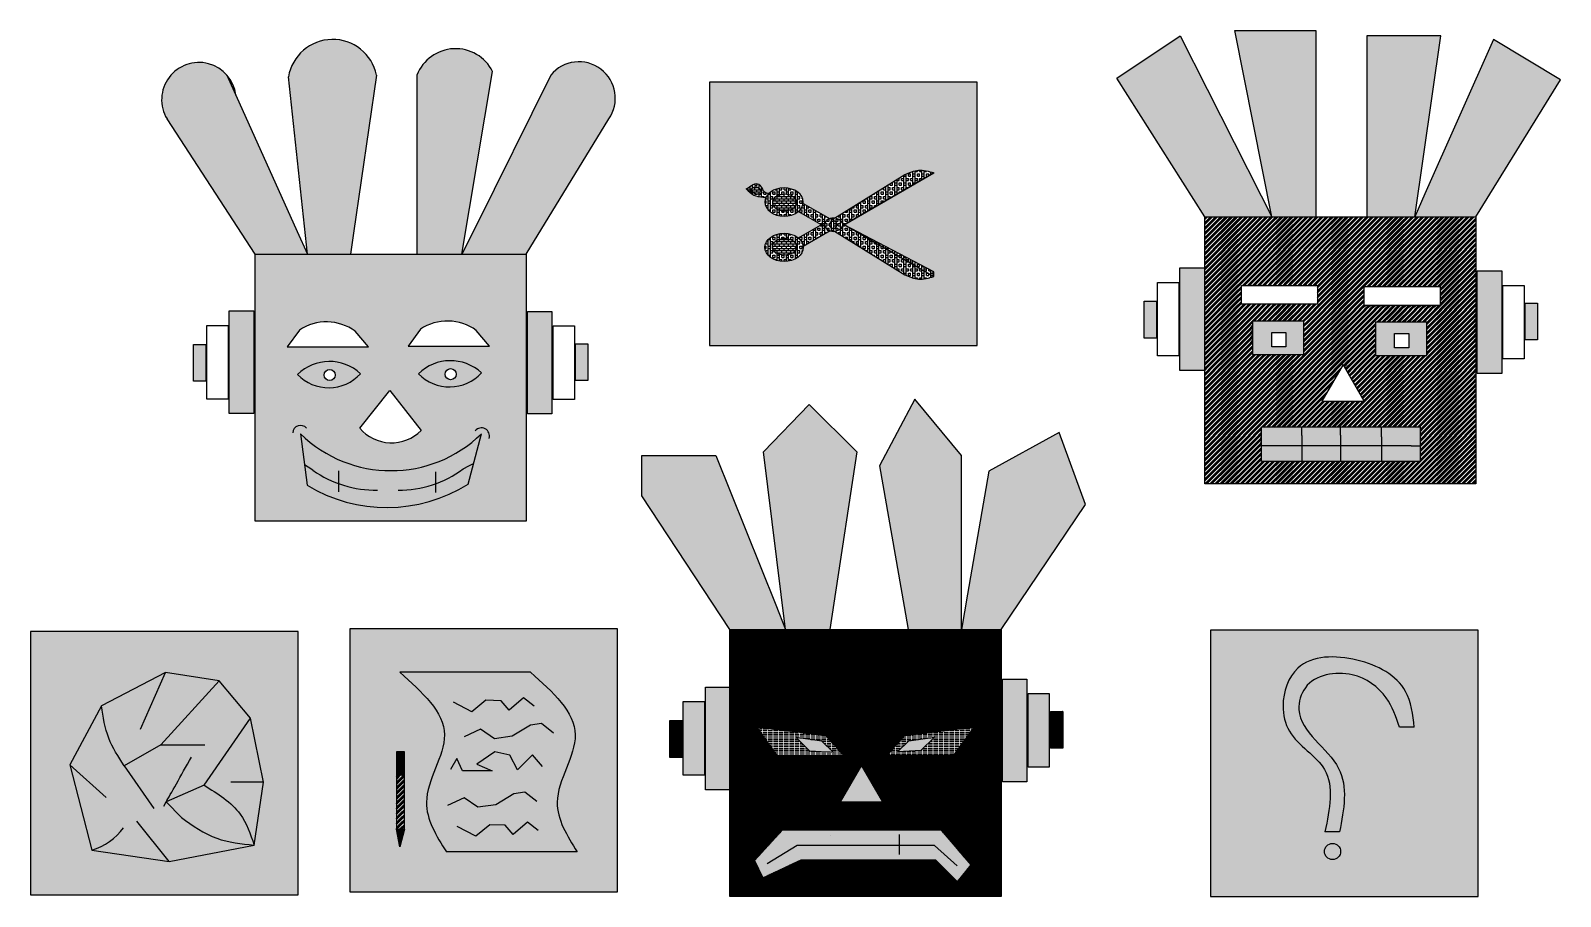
# Model space of a CAD drawing. Header units: millimetres. Extents: x 530 to 4830, y 1041 to 3476.
import ezdxf

# ---------------------------------------------------------------- set-up
doc = ezdxf.new("R2010")
doc.units = ezdxf.units.MM
pattern_1 = [(0, (-4132.04034349888, -1366.794625660908), (4.7625, 2.749630645), [3.175, -6.35]), (120, (-4132.04034349888, -1366.794625660908), (-4.762499989594191, 2.749630663023391), [3.174999999999998, -6.349999999999997]), (59.99999999999999, (-4132.04034349888, -1366.794625660908), (1.040580910327549e-08, 5.499261308023389), [-6.35, 3.175])]
pattern_2 = [(0, (-4132.04034349888, -1366.794625660908), (0.79375, 1.5875), [0, -1.5875])]
pattern_3 = [(0, (-5617.190110812163, -1372.81329140317), (0, 3.175), []), (59.99999999999999, (-5617.190110812163, -1372.81329140317), (-2.749630657015592, 1.5875), []), (120, (-5617.190110812163, -1372.81329140317), (-2.749630657015593, -1.587499999999999), [])]
pattern_4 = [(0, (-5626.254612012453, -349.5323988526834), (0, 6.35), []), (90, (-5626.254612012453, -349.5323988526834), (-12.7, 7.776507174585692e-16), [6.35, -6.35]), (90, (-5619.904612012453, -349.5323988526834), (-12.7, 7.776507174585692e-16), [-6.35, 6.35])]
pattern_5 = [(90, (-5626.254612012453, -349.5323988526834), (-25.4, 1.555301434917138e-15), []), (90, (-5619.904612012453, -349.5323988526834), (-25.4, 1.555301434917138e-15), []), (0, (-5626.254612012453, -349.5323988526834), (0, 25.4), [-6.35, 6.35]), (0, (-5626.254612012453, -343.1823988526835), (0, 25.4), [-6.35, 6.35]), (0, (-5626.254612012453, -336.8323988526834), (0, 25.4), [6.35, -6.35]), (0, (-5626.254612012453, -330.4823988526834), (0, 25.4), [6.35, -6.35]), (90, (-5613.554612012453, -349.5323988526834), (-25.4, 1.555301434917138e-15), [6.35, -6.35]), (90, (-5607.204612012453, -349.5323988526834), (-25.4, 1.555301434917138e-15), [6.35, -6.35])]

# ---------------------------------------------------------------- blocks, each defined once
blk = doc.blocks.new('Feliz')
h = blk.add_hatch(color=256)
h.dxf.hatch_style = 1
h.set_gradient(color1=(88, 186, 72), color2=(255, 255, 0), name='CYLINDER')
h.paths.add_polyline_path([(386.7994979104378, -66.40689658922383), (455.8813652229956, -66.40689658922383), (455.8813652229956, 222.1441774577156), (386.7994979104378, 222.1441774577156)])
h.paths.add_polyline_path([(-451.7574363869439, -65.0986145359202), (-382.6755690743862, -65.0986145359202), (-382.6755690743862, 223.4524595110192), (-451.7574363869439, 223.4524595110192)])
h.paths.add_polyline_path([(615.5778150552087, 763.3082489571476, 0.9607548133581576), (452.2991720962618, 886.8600044760248), (239.5421485621864, 456.8998893404932), (202.8599023554216, 382.7688334509821), (383.0294295868152, 382.7688334509821)])
h.paths.add_polyline_path([(76.26350560324317, 382.7688334509821), (202.8599023554216, 382.7688334509821), (289.0205291373222, 896.7441469800807, 0.6503274779822265), (76.26350560324317, 886.8600044760252)])
h.paths.add_polyline_path([(-458.1029593217004, 886.8600044760237, 0.9151778243322098), (-626.3294306338962, 763.3082489571366), (-378.9375601057382, 382.7688334509821), (-231.2807391101273, 382.7688334509821), (-260.1894531949165, 447.0157468364368)])
h.paths.add_polyline_path([(-231.2807391101273, 382.7688334509821), (-110.4349075787559, 382.7688334509821), (-101.8586547629911, 442.0736755844091), (-37.53675678056106, 886.860004476022, 0.8309154467607974), (-284.9286434824844, 881.9179332239976)])
at = {"true_color": 0x58ba48}
h = blk.add_hatch(dxfattribs=at)
h.set_pattern_fill('HONEY', color=85)
h.set_pattern_definition(pattern_1)
h.paths.add_polyline_path([(-378.9375601057382, 382.7688334509821), (-378.9375601057382, -368.4258550572832), (383.0294295868152, -368.4258550572832), (383.0294295868152, 382.7688334509821)])
h.paths.add_polyline_path([(242.8529207905553, 168.5832284598543), (280.5339393246759, 124.6732814072566), (51.30773827817393, 124.6732814072566), (85.84867689837893, 171.7196543467322, -0.3150131284342992)], flags=16)
h.paths.add_polyline_path([(257.5940517092145, 49.12911293477703, -0.4334327358065669), (80.62934763464955, 46.81349826351175, -0.4013004811885278)], flags=16)
h.paths.add_polyline_path([(186.6118146177055, 45.52222873419669, -1), (155.3277083241824, 45.52222873419669, -1)], flags=0)
h.paths.add_polyline_path([(-59.5978411297292, 122.2952518673728), (-288.8240421762312, 122.2952518673728), (-254.2831035560266, 169.3416248068481, -0.3150131284342964), (-97.27885966385065, 166.2051989199718)], flags=16)
h.paths.add_polyline_path([(0, 0), (87.91710489087018, -112.9045181443275, -0.4359422753727581), (-84.77720367826441, -106.6320427802458)], flags=16)
h.paths.add_polyline_path([(-82.53772874539027, 46.75108339467485, -0.4334327358058424), (-259.502432819756, 44.43546872362816, -0.4013004811878934)], flags=16)
h.paths.add_polyline_path([(-153.5199658366996, 43.14419919431293, -1), (-184.8040721302227, 43.14419919431293, -1)], flags=0)
h.paths.add_polyline_path([(257.5507265685478, -122.3458789678509), (219.8697080344173, -263.484990104477, -0.2845103698855679), (-232.3025143750478, -266.6214159913517), (-251.1430236421093, -122.3458789678826, 0.4071454649797656)], flags=16)
h = blk.add_hatch(dxfattribs=at)
h.set_pattern_fill('HONEY', color=85)
h.set_pattern_definition(pattern_1)
h.paths.add_polyline_path([(521.8231526216341, 27.6858454488106), (556.3640813139873, 27.6858454488106), (556.3640813139873, 131.1878613065569), (521.8231526216341, 131.1878613065569)])
h.paths.add_polyline_path([(-552.2401524779357, 25.85770161523851), (-517.6992237855825, 25.85770161523851), (-517.6992237855825, 129.3597174729848), (-552.2401524779357, 129.3597174729848)])
at = {"true_color": 0xffffff}
h = blk.add_hatch(dxfattribs=at)
h.set_pattern_fill('DOTS')
h.set_pattern_definition(pattern_2)
h.paths.add_polyline_path([(257.5940517092145, 49.12911293477703, 0.4013004811885276), (80.62934763464955, 46.8134982635118, 0.4334327358065665)])
h.paths.add_polyline_path([(155.3277083241824, 45.52222873419669, -1), (186.6118146177055, 45.52222873419669, -1)], flags=16)
h.paths.add_polyline_path([(-82.53772874519109, 46.75108339489324, 0.4013004811885279), (-259.502432819756, 44.43546872362811, 0.4334327358065667)])
h.paths.add_polyline_path([(-184.8040721302227, 43.14419919431293, -1), (-153.5199658366996, 43.14419919431293, -1)], flags=16)
h = blk.add_hatch()
h.set_pattern_fill('DOTS')
h.set_pattern_definition(pattern_2)
h.paths.add_polyline_path([(-251.1430236421093, -122.3458789678828), (-232.3025143750478, -266.6214159913517, 0.284510369885568), (219.8697080344173, -263.484990104477), (257.5507265685392, -122.3458789678823, -0.4071454649797561)])
for p, q in [((-458.1029593217008, 886.8600044760251), (-260.1894531949165, 447.0157468364368)), ((-231.2807391101273, 382.7688334509821), (-284.9286434824844, 881.9179332239974)), ((-37.53675678056061, 886.8600044760251), (-101.8586547629911, 442.0736755844091)), ((76.26350560324317, 886.8600044760251), (76.26350560324317, 382.7688334509821)), ((202.8599023554216, 382.7688334509821), (289.0205291373222, 896.7441469800815)), ((452.2991720962618, 886.8600044760251), (239.5421485621864, 456.8998893404932)), ((-378.9375601057382, 382.7688334509821), (-626.3294306338994, 763.3082489571416)), ((383.0294295868152, 382.7688334509821), (615.5778150552051, 763.3082489571416)), ((-260.1894531949165, 447.0157468364368), (-231.2807391101273, 382.7688334509821)), ((-101.8586547629911, 442.0736755844091), (-110.4349075787559, 382.7688334509821)), ((239.5421485621864, 456.8998893404932), (202.8599023554216, 382.7688334509821)), ((-229.5841397774639, -216.3470190242738), (-239.7234437722745, -209.793940745237)), ((222.4875234317478, -212.4677717006989), (235.2765838440846, -205.7765511672662)), ((-216.3792941232095, -224.8813708179682), (-229.5841397774639, -216.3470190242738))]:
    blk.add_line(p, q)
at = {"color": 250}
for p, q in [((-254.2831035560266, 169.3416248068479), (-288.8240421762312, 122.2952518673728)), ((-59.5978411297292, 122.2952518673728), (-97.27885966385111, 166.2051989199722)), ((85.84867689837847, 171.7196543467317), (51.30773827817393, 124.6732814072566)), ((280.5339393246759, 124.6732814072566), (242.852920790554, 168.5832284598559)), ((-288.8240421762312, 122.2952518673728), (-59.5978411297292, 122.2952518673728)), ((51.30773827817393, 124.6732814072566), (280.5339393246759, 124.6732814072566)), ((-84.77720367826441, -106.6320427802457), (0, 0)), ((0, 0), (87.91710489087018, -112.9045181443275)), ((-251.1430236421093, -122.3458789678825), (-232.3025143750478, -266.621415991352)), ((219.8697080344173, -263.4849901044772), (257.5507265685392, -122.3458789678825)), ((206.1756576065745, -221.0021196534785), (222.4875234317478, -212.4677717006989)), ((-143.8583299599759, -226.7618021388143), (-143.8583299599759, -285.2901986734096)), ((128.7858173111108, -229.1803302863741), (128.7858173111108, -287.225021191457))]:
    blk.add_line(p, q, dxfattribs=at)
for points in [[(-378.9375601057382, 382.7688334509821), (383.0294295868152, 382.7688334509821), (383.0294295868152, -368.4258550572831), (-378.9375601057382, -368.4258550572831)], [(-382.6755690743862, -65.0986145359202), (-451.7574363869439, -65.0986145359202), (-451.7574363869439, 223.4524595110192), (-382.6755690743862, 223.4524595110192)], [(386.7994979104378, 222.1441774577156), (455.8813652229956, 222.1441774577156), (455.8813652229956, -66.40689658922383), (386.7994979104378, -66.40689658922383)], [(-454.8975163008613, -24.32509337019701), (-514.5591240159624, -24.32509337019701), (-514.5591240159624, 182.6789421862109), (-454.8975163008613, 182.6789421862109)], [(459.0214451369129, 181.3706562919924), (518.683052852014, 181.3706562919924), (518.683052852014, -25.63337926441545), (459.0214451369129, -25.63337926441545)], [(-517.6992237855825, 25.85770161523851), (-552.2401524779357, 25.85770161523851), (-552.2401524779357, 129.3597174729848), (-517.6992237855825, 129.3597174729848)], [(521.8231526216341, 131.1878613065569), (556.3640813139873, 131.1878613065569), (556.3640813139873, 27.6858454488106), (521.8231526216341, 27.6858454488106)]]:
    blk.add_lwpolyline(points, close=True)
for centre in [(-169.1620189834612, 43.14419919431293), (170.9697614709439, 45.52222873419669)]:
    blk.add_circle(centre, 15.64205314676143, dxfattribs=at)
for centre, radius, start, end in [((-160.7723753013538, 861.3458716497034), 125.849070898761, 11.69699659787581, 170.5918591192108), ((184.834713949489, 844.604091935943), 116.5043751382711, 26.58578997648713, 158.7340132363737), ((-536.7334006689616, 817.6188249437923), 104.7715956234312, 7.085112773164894, 211.2230569724625), ((531.4645713122245, 821.8147383677479), 102.459977923672, 325.1787570044193, 140.5921899411761)]:
    blk.add_arc(centre, radius, start, end)
for centre, radius, start, end in [((-178.0231009310005, 55.53666168469931), 136.993275862732, 53.88534866030959, 123.8257951582147), ((162.1086795234041, 57.91469122458307), 136.993275862732, 53.88534866033448, 123.8257951582454), ((-169.8098260182837, -46.89723147526115), 128.0094755885818, 47.01845225100433, 134.4809131374719), ((-172.1047901435909, 128.4893094447191), 121.2575609408219, 223.8827075125204, 317.6166578759394), ((170.3219544361218, -44.5192019353774), 128.0094755885818, 47.01845225100877, 134.4809131374719), ((168.0269903108147, 130.8673389846028), 121.2575609408219, 223.8827075125204, 317.6166578759394), ((-251.1623201867715, -120.0925691455836), 21.52540979937969, 38.96273783349182, 178.7343795878857), ((3.20385146321496, 138.2298435066934), 364.1318992054811, 225.6930541813903, 314.3069458186098), ((4.483420395716166, -29.55439015338266), 117.9339796010626, 220.8110142572905, 315.0287044322201), ((257.5626411801622, -128.036293958615), 22.47608386994344, 341.6943693702987, 140.7404671760441), ((-38.51727095260821, 30.20823603045528), 310.9752511188355, 235.1137436002213, 270.7183451188527), ((25.84980904041095, 21.24242186886295), 301.9930952165569, 269.5803850310403, 306.6638466111094), ((-8.749302310279745, 100.1097800946568), 429.4971580897243, 238.6342126877249, 302.1606220023253)]:
    blk.add_arc(centre, radius, start, end, dxfattribs=at)
blk = doc.blocks.new('Brava')
h = blk.add_hatch(color=256)
h.dxf.hatch_style = 1
h.set_gradient(color2=(237, 31, 36), name='CYLINDER')
h.paths.add_polyline_path([(629.622836839465, 732.579233400194), (555.4052821505202, 935.2041160606163), (357.4917760237358, 826.4785678523635), (298.1177225683232, 480.5336446649449), (281.1537074533799, 381.6922389607475), (392.1266391915751, 381.6922389607476)])
h.paths.add_polyline_path([(281.1537074533799, 870.9572026751607), (149.6825970166747, 1029.103450512786), (50.72583586639939, 841.3047751629932), (119.9955622020889, 445.9391523462032), (131.2518926751745, 381.6922389607475), (281.1537074533799, 381.6922389607475)])
h.paths.add_polyline_path([(-13.59604594226857, 880.8413387337628), (-147.1876702603849, 1014.277236756703), (-275.8314500514834, 880.8413387337628), (-213.4886975517757, 381.6922389607475), (-89.13687988018046, 381.6922389607475), (-77.91794392469546, 455.8232948502587)])
h.paths.add_polyline_path([(-369.8403505009783, 381.6922389607475), (-213.4886975517757, 381.6922389607475), (-241.1965868836387, 450.8812235982309), (-409.4230581958373, 870.9572026751607), (-617.2322372028984, 870.9572026751607), (-617.2322372028984, 757.2895832148795)])
h.paths.add_polyline_path([(464.9690109705416, 241.7371144528899), (395.8871436579839, 241.73711445289), (395.8871436579839, -46.81395959404938), (464.9690109705416, -46.81395959404938)])
h.paths.add_polyline_path([(-369.8403505009783, 219.1405787372287), (-438.5565121536574, 219.1405787372286), (-438.5565121536574, -69.41049530971077), (-369.8403505009783, -69.41049530971077)])
at = {"true_color": 0xed1f24}
h = blk.add_hatch(dxfattribs=at)
h.set_pattern_fill('NET3', color=240)
h.set_pattern_definition(pattern_3)
h.paths.add_polyline_path([(-369.8403505009783, 381.6922389607475), (-369.8403505009783, 219.1405787372287), (-369.4746448410997, 219.1405787372287), (-369.4746448410997, -69.41049530971077), (-369.8403505009783, -369.5024495475177), (392.1266391915751, -369.5024495475177), (392.1266391915751, 381.6922389607475)])
h.paths.add_polyline_path([(-100.8316596526683, 82.7508634388339), (-50.1161191032852, 26.6828380573088), (-237.698960690067, 26.6828380573088), (-294.6278328859694, 105.9106287201548)], flags=16)
h.paths.add_polyline_path([(-111.2489013371314, 67.21818682734869), (-79.78363205699225, 36.5000603829028), (-145.8321363634514, 40.38036605364351), (-183.9725756802045, 77.96787776648654)], flags=0)
h.paths.add_polyline_path([(122.0950640317324, 83.38982961531428), (315.8912372650329, 106.5495948966352), (258.962365069131, 27.32180423378918), (71.37952348234921, 27.32180423378918)], flags=16)
h.paths.add_polyline_path([(132.5123057161954, 67.85715300382913), (205.2359800592685, 78.60684394296683), (167.0955407425154, 41.01933223012389), (101.0470364360563, 37.13902655938318)], flags=0)
h.paths.add_polyline_path([(0, 5.684341886080801e-14), (59.75332982466898, -103.4958031777471), (-59.75332982466898, -103.4958031777472)], flags=16)
h.paths.add_polyline_path([(225.0030929785389, -183.6054374665414), (307.9124220104377, -280.9725649623681), (269.3629842881001, -328.2467409536832), (207.4821968281267, -266.2906794935573), (-169.6186318255805, -266.2906794935573), (-277.638829015832, -317.1614685294119), (-301.1074969959182, -268.5146083533105), (-222.7911012817758, -183.6054374665414)], flags=16)
h = blk.add_hatch()
h.set_pattern_fill('EARTH', color=251)
h.set_pattern_definition([(0, (-5617.190110812163, -1372.81329140317), (6.35, 6.35), [6.35, -6.35]), (0, (-5617.190110812163, -1370.43204140317), (6.35, 6.35), [6.35, -6.35]), (0, (-5617.190110812163, -1368.05079140317), (6.35, 6.35), [6.35, -6.35]), (90, (-5616.396360812163, -1367.25704140317), (-6.35, 6.35), [6.35, -6.35]), (90, (-5614.015110812163, -1367.25704140317), (-6.35, 6.35), [6.35, -6.35]), (90, (-5611.633860812162, -1367.25704140317), (-6.35, 6.35), [6.35, -6.35])])
h.paths.add_polyline_path([(0, 0), (-59.75332982466898, -103.4958031777471), (59.75332982466898, -103.4958031777471)])
h.paths.add_polyline_path([(-441.6965920675748, 178.3670614124203), (-501.3581997826759, 178.3670614124202), (-501.3581997826759, -28.63697414398757), (-441.6965920675748, -28.63697414398757)])
h.paths.add_polyline_path([(527.7706985995601, 200.9635932871668), (468.109090884459, 200.9635932871668), (468.109090884459, -6.040442269241112), (527.7706985995601, -6.040442269241112)])
h = blk.add_hatch(dxfattribs=at)
h.set_pattern_fill('NET3', color=240)
h.set_pattern_definition(pattern_3)
h.paths.add_polyline_path([(-539.0392282446492, 21.54582084144795), (-504.498299552296, 21.54582084144795), (-504.498299552296, 125.0478366991942), (-539.0392282446492, 125.0478366991942)])
h.paths.add_polyline_path([(565.4517270615333, 150.7807983017312), (530.9107983691802, 150.7807983017312), (530.9107983691802, 47.27878244398494), (565.4517270615333, 47.27878244398494)])
at = {"true_color": 0xffffff}
h = blk.add_hatch(dxfattribs=at)
h.set_pattern_fill('ACAD_ISO02W100')
h.set_pattern_definition([(0, (-5617.190110812163, -1372.81329140317), (0, 5), [12, -3])])
h.paths.add_polyline_path([(315.8912372650329, 106.5495948966352), (122.0950640317324, 83.38982961531428), (71.37952348234921, 27.32180423378918), (258.962365069131, 27.32180423378918)])
h.paths.add_polyline_path([(205.2359800592685, 78.60684394296686), (167.0955407425154, 41.01933223012384), (101.0470364360563, 37.13902655938318), (132.5123057161954, 67.85715300382913)], flags=16)
h.paths.add_polyline_path([(-237.698960690067, 26.6828380573088), (-50.1161191032852, 26.6828380573088), (-100.8316596526683, 82.7508634388339), (-294.6278328859694, 105.9106287201548)])
h.paths.add_polyline_path([(-183.9725756802045, 77.96787776648648), (-111.2489013371314, 67.21818682734875), (-79.78363205699225, 36.5000603829028), (-145.8321363634514, 40.38036605364346)], flags=16)
at = {"true_color": 0x000000}
h = blk.add_hatch(color=18, dxfattribs=at)
h.dxf.hatch_style = 1
h.paths.add_polyline_path([(-111.2489013371314, 67.21818682734875), (-183.9725756802045, 77.96787776648648), (-145.8321363634514, 40.38036605364346), (-79.78363205699225, 36.5000603829028)])
h.paths.add_polyline_path([(205.2359800592685, 78.60684394296686), (132.5123057161954, 67.85715300382913), (101.0470364360563, 37.13902655938318), (167.0955407425154, 41.01933223012382)])
h = blk.add_hatch()
h.set_pattern_fill('DOTS')
h.set_pattern_definition([(0, (-5617.190110812163, -1372.81329140317), (0.79375, 1.5875), [0, -1.5875])])
h.paths.add_polyline_path([(207.4821968281267, -266.2906794935573), (269.3629842881001, -328.2467409536832), (307.9124220104377, -280.9725649623681), (225.0030929785389, -183.6054374665414), (-222.7911012817758, -183.6054374665414), (-301.1074969959182, -268.5146083533105), (-277.638829015832, -317.1614685294119), (-169.6186318255805, -266.2906794935573)])
for p, q in [((-275.8314500514834, 880.8413387337628), (-147.1876702603849, 1014.277236756703)), ((-147.1876702603849, 1014.277236756703), (-13.59604594226857, 880.8413387337628)), ((149.6825970166747, 1029.103450512786), (50.72583586639939, 841.3047751629933)), ((281.1537074533799, 870.9572026751607), (149.6825970166747, 1029.103450512786)), ((555.4052821505202, 935.2041160606163), (357.4917760237358, 826.4785678523635)), ((629.622836839465, 732.579233400194), (555.4052821505202, 935.2041160606163)), ((-617.2322372028984, 757.2895832148793), (-617.2322372028984, 870.9572026751607)), ((-617.2322372028984, 870.9572026751607), (-409.4230581958373, 870.9572026751607)), ((-409.4230581958373, 870.9572026751607), (-241.1965868836387, 450.8812235982309)), ((-213.4886975517757, 381.6922389607475), (-275.8314500514834, 880.8413387337628)), ((-13.59604594226857, 880.8413387337628), (-77.91794392469546, 455.8232948502587)), ((281.1537074533799, 381.6922389607475), (281.1537074533799, 870.9572026751607)), ((50.72583586639939, 841.3047751629933), (119.9955622020889, 445.9391523462032)), ((357.4917760237358, 826.4785678523635), (298.1177225683232, 480.5336446649449)), ((-369.8403505009783, 381.6922389607475), (-617.2322372028984, 757.2895832148793)), ((392.1266391915751, 381.6922389607475), (629.622836839465, 732.579233400194)), ((298.1177225683232, 480.5336446649449), (281.1537074533799, 381.6922389607475)), ((-241.1965868836387, 450.8812235982309), (-213.4886975517757, 381.6922389607475)), ((-77.91794392469546, 455.8232948502587), (-89.13687988018046, 381.6922389607475)), ((119.9955622020889, 445.9391523462032), (131.2518926751745, 381.6922389607475))]:
    blk.add_line(p, q)
at = {"color": 250}
for p, q in [((-100.8316596526683, 82.7508634388339), (-294.6278328859844, 105.9106287201566)), ((-294.6278328859844, 105.910628720176), (-237.698960690067, 26.6828380573088)), ((122.0950640317324, 83.38982961531428), (315.8912372650484, 106.549594896637)), ((315.8912372650484, 106.5495948966563), (258.962365069131, 27.32180423378918)), ((-111.2489013371314, 67.21818682734875), (-183.9725756802045, 77.96787776648648)), ((-183.9725756802045, 77.96787776648648), (-145.8321363634514, 40.38036605364346)), ((-79.78363205701226, 36.50006038292258), (-111.2489013371314, 67.21818682734875)), ((-50.1161191032852, 26.6828380573088), (-100.8316596526683, 82.7508634388339)), ((71.37952348234921, 27.32180423378918), (122.0950640317324, 83.38982961531428)), ((101.0470364360763, 37.13902655940296), (132.5123057161954, 67.85715300382913)), ((132.5123057161954, 67.85715300382913), (205.2359800592685, 78.60684394296686)), ((205.2359800592685, 78.60684394296686), (167.0955407425154, 41.01933223012384)), ((-237.698960690067, 26.6828380573088), (-50.1161191032852, 26.6828380573088)), ((-145.8321363634514, 40.38036605364346), (-79.78363205701135, 36.50006038290394)), ((258.962365069131, 27.32180423378918), (71.37952348234921, 27.32180423378918)), ((167.0955407425154, 41.01933223012384), (101.0470364360754, 37.13902655938432)), ((-222.7911012817758, -183.6054374665414), (-301.1074969959182, -268.5146083533105)), ((225.0030929785389, -183.6054374665414), (-222.7911012817758, -183.6054374665414)), ((-87.55010379226042, -197.4047178162791), (-87.55010379226042, -197.4047178162791, -505.2970427730236)), ((105.789355124457, -195.4685575483375), (105.789355124457, -251.4083835015945)), ((307.9124220104295, -280.9725649623588), (225.0030929785389, -183.6054374665414)), ((-181.1827516633357, -226.7464861867036), (-265.5829035416846, -277.8391589767389)), ((204.7133077306671, -226.7464861867036), (-181.1827516633357, -226.7464861867036)), ((268.7846961844643, -283.5910360291455), (204.7133077306671, -226.7464861867036)), ((-301.1074969959182, -268.5146083533105), (-277.638829015832, -317.1614685294119)), ((-277.638829015832, -317.1614685294119), (-169.6186318255805, -266.2906794935573)), ((-169.6186318255805, -266.2906794935573), (207.4821968281267, -266.2906794935573)), ((207.4821968281267, -266.2906794935573), (269.3629842881001, -328.2467409536832)), ((269.3629842881001, -328.2467409536832), (307.9124220104286, -280.972564962379))]:
    blk.add_line(p, q, dxfattribs=at)
for points in [[(-369.8403505009783, 381.6922389607475), (392.1266391915751, 381.6922389607475), (392.1266391915751, -369.5024495475177), (-369.8403505009783, -369.5024495475177)], [(-369.4746448410997, -69.41049530971077), (-438.5565121536574, -69.41049530971077), (-438.5565121536574, 219.1405787372287), (-369.4746448410997, 219.1405787372287)], [(395.8871436579839, 241.73711445289), (464.9690109705416, 241.73711445289), (464.9690109705416, -46.81395959404949), (395.8871436579839, -46.81395959404949)], [(-441.6965920675748, -28.63697414398757), (-501.3581997826759, -28.63697414398757), (-501.3581997826759, 178.3670614124203), (-441.6965920675748, 178.3670614124203)], [(468.109090884459, 200.9635932871668), (527.7706985995601, 200.9635932871668), (527.7706985995601, -6.040442269241112), (468.109090884459, -6.040442269241112)], [(530.9107983691802, 150.7807983017312), (565.4517270615333, 150.7807983017312), (565.4517270615333, 47.27878244398494), (530.9107983691802, 47.27878244398494)], [(-504.498299552296, 21.54582084144795), (-539.0392282446492, 21.54582084144795), (-539.0392282446492, 125.0478366991942), (-504.498299552296, 125.0478366991942)]]:
    blk.add_lwpolyline(points, close=True)
blk.add_lwpolyline([(0, 0), (-59.75332982466898, -103.4958031777471), (59.75332982466898, -103.4958031777471)], close=True, dxfattribs=at)
blk.add_spline([(340.0720679449641, 149.0706053822089), (195.5994621173595, 187.2478153303277), (28.75647889935317, 42.37245681289346), (-27.71633430717338, 86.68382259855912), (-319.8103923362096, 159.8878049655623)], degree=3, dxfattribs=at)
blk = doc.blocks.new('Tijeras')
at = {"true_color": 0x105689}
h = blk.add_hatch(dxfattribs=at)
h.set_pattern_fill('BRICK', color=146)
h.set_pattern_definition(pattern_4)
h.paths.add_polyline_path([(-378.9465269921352, -339.415150162657), (373.5640695963393, -339.415150162657), (373.5640695963393, 400.8788025310183), (-378.9465269921352, 400.8788025310183)])
edge = h.paths.add_edge_path(flags=16)
edge.add_spline(control_points=[(-275.2455939526458, 100.4444626877928), (-262.007467378945, 110.0264035997714), (-237.1985748407624, 127.9834265266229), (-227.2036216259457, 87.48117812875921), (-213.1516840110717, 88.88394190855558), (-210.5114814982912, 89.14750559334823)], knot_values=[0, 0, 0, 0, 37.61990606972993, 70.50153220582035, 78.10897762687966, 78.10897762687966, 78.10897762687966, 78.10897762687966], degree=3, periodic=0)
edge.add_ellipse((-168.9500901879651, 63.76871974261712), major_axis=(54.06251956488632, 0), ratio=0.7340286053581168, start_angle=-5.970563237071474, end_angle=140.2431466839784, ccw=False)
edge.add_line((-115.1808345156082, 59.64094813238466), (-40.39464966725791, 16.78879428390564))
edge.add_arc((-29.86894960374093, -10.04049857272685), 28.82015470142506, 84.001325653474, 111.42112925958409, ccw=False)
edge.add_line((-26.85708628203702, 18.62184599894852), (170.7307579615062, 141.0860486149122))
edge.add_spline(control_points=[(170.7307579615062, 141.0860486149122), (183.3919529023615, 146.5639809549818), (209.8139160921328, 157.9955817889861), (237.5768340480308, 150.0419750977403), (252.0359821878119, 145.8996735724842)], knot_values=[0, 0, 0, 0, 40.12254526235707, 83.72957046740603, 83.72957046740603, 83.72957046740603, 83.72957046740603], degree=3, periodic=0)
edge.add_line((252.0359821878119, 145.8996735724839), (-3.98813426727429e-10, 2.098659024341032e-10))
edge.add_line((-3.98813426727429e-10, 2.098659024341032e-10), (252.0359821878101, -132.6957629606511))
edge.add_line((252.0359821878101, -132.6957629606511), (252.0359821878101, -145.8996735720434))
edge.add_spline(control_points=[(252.0359821878119, -145.8996735720432), (237.5768340480299, -150.0419750972994), (209.8139160921319, -157.9955817885455), (183.3919529023615, -146.5639809545412), (170.7307579615062, -141.0860486144713)], knot_values=[0, 0, 0, 0, 43.60702520504897, 83.72957046740603, 83.72957046740603, 83.72957046740603, 83.72957046740603], degree=3, periodic=0)
edge.add_line((170.7307579615062, -141.0860486144713), (-26.85708628203656, -18.62184599850775))
edge.add_arc((-29.86894960374093, 10.04049857316772), 28.82015470142512, 248.59231026965819, 275.9986743465269, ccw=False)
edge.add_line((-40.38835619055817, -16.79126249604451), (-115.1248242402321, -60.05503062042885))
edge.add_ellipse((-168.9500901879651, -63.76871974217624), major_axis=(54.06251956488632, 0), ratio=0.7340286053581168, start_angle=42.11924889575653, end_angle=365.3697598541156, ccw=False)
edge.add_line((-128.8491857632489, -37.15399756898728), (-64.38918855419297, 0.01253379053537174))
edge.add_line((-64.38918855419297, 0.01253379053537174), (-128.7247400255405, 37.25537458361055))
edge.add_ellipse((-168.9500901879651, 63.76871974261712), major_axis=(54.06251956488632, 0), ratio=0.7340286053581168, start_angle=159.471495597995, end_angle=318.0777760396793, ccw=False)
edge.add_spline(control_points=[(-219.5795233469557, 77.68464226471326), (-222.2995469005273, 77.64598108261248), (-234.0170291575137, 77.47943410006735), (-255.6233293897653, 80.98604099577858), (-268.7106924121617, 93.96412656333337), (-275.2455939526458, 100.4444626877928)], knot_values=[0, 0, 0, 0, 8.188007546871631, 35.27279498170512, 62.28499789509402, 62.28499789509402, 62.28499789509402, 62.28499789509402], degree=3, periodic=0)
edge = h.paths.add_edge_path(flags=0)
edge.add_spline(control_points=[(-264.1189563941884, 99.21306542116304), (-258.5660387895969, 103.2454916029947), (-245.3534039931046, 112.8402629066961), (-236.1096125781432, 98.24113128343049), (-230.7507398695511, 89.7776248591681)], knot_values=[0, 0, 0, 0, 17.77253716116995, 42.28804740834831, 42.28804740834831, 42.28804740834831, 42.28804740834831], degree=3, periodic=0)
edge.add_arc((-242.3287348037434, 112.5529963979712), 25.54931536121283, 211.4748865853953, 296.94677676713854, ccw=False)
edge = h.paths.add_edge_path(flags=0)
edge.add_ellipse((-167.8143264358391, 62.21090398830881), major_axis=(34.02633889492881, 0), ratio=0.6889342966252348, start_angle=0, end_angle=360, ccw=False)
edge = h.paths.add_edge_path(flags=0)
edge.add_ellipse((-167.8143264358391, -62.21090398786805), major_axis=(34.02633889492881, 0), ratio=0.6889342966252348, start_angle=0, end_angle=360)
at = {"true_color": 0xc7c8ca}
h = blk.add_hatch(dxfattribs=at)
h.set_pattern_fill('BOX', color=9)
h.set_pattern_definition(pattern_5)
edge = h.paths.add_edge_path()
edge.add_spline(control_points=[(252.0359821878119, 145.8996735724842), (237.5768340480299, 150.0419750977406), (209.8139160921328, 157.9955817889864), (183.3919529023606, 146.5639809549818), (170.7307579615062, 141.0860486149122)], knot_values=[0, 0, 0, 0, 43.60702520504896, 83.72957046740603, 83.72957046740603, 83.72957046740603, 83.72957046740603], degree=3, periodic=0)
edge.add_line((170.7307579615062, 141.0860486149122), (-26.85708628203611, 18.62184599894863))
edge.add_arc((-29.86894960374093, -10.04049857272662), 28.8201547014251, 20.38854289674009, 84.00132565347309, ccw=False)
edge.add_arc((-29.86894960374093, 10.0404985731675), 28.82015470142513, 339.6114571032591, 342.5091399423441)
edge.add_line((-2.381297411287505, 1.378495689261626), (-3.806235326919705e-10, 2.203250915044919e-10))
edge.add_line((-3.806235326919705e-10, 2.203250915044919e-10), (252.0359821878119, 145.8996735724838))
edge = h.paths.add_edge_path()
edge.add_line((-3.806235326919705e-10, 2.203250915044919e-10), (-2.381297411287505, -1.378495688820976))
edge.add_arc((-29.86894960374093, -10.04049857272707), 28.8201547014251, 17.49086005765653, 20.38854289674073)
edge.add_arc((-29.86894960374093, 10.04049857316772), 28.82015470142512, 275.9986743465269, 339.61145710325883, ccw=False)
edge.add_line((-26.85708628203656, -18.62184599850775), (170.7307579615062, -141.0860486144713))
edge.add_spline(control_points=[(170.7307579615062, -141.0860486144713), (183.3919529023606, -146.563980954541), (209.8139160921328, -157.9955817885455), (237.5768340480317, -150.0419750972997), (252.0359821878119, -145.8996735720432)], knot_values=[0, 0, 0, 0, 40.12254526235707, 83.72957046740603, 83.72957046740603, 83.72957046740603, 83.72957046740603], degree=3, periodic=0)
edge.add_line((252.0359821878119, -145.8996735720432), (-3.80168785341084e-10, 2.203250915044919e-10))
at = {"true_color": 0xcd2027}
h = blk.add_hatch(dxfattribs=at)
h.set_pattern_fill('BOX', color=242)
h.set_pattern_definition(pattern_5)
edge = h.paths.add_edge_path()
edge.add_spline(control_points=[(-210.5114814982912, 89.14750559334823), (-213.1516840110708, 88.88394190855547), (-227.2036216259457, 87.48117812875921), (-237.1985748407633, 127.9834265266229), (-262.0074673789454, 110.0264035997715), (-275.2455939526458, 100.4444626877928)], knot_values=[0, 0, 0, 0, 7.60744542105931, 40.48907155714974, 78.10897762687966, 78.10897762687966, 78.10897762687966, 78.10897762687966], degree=3, periodic=0)
edge.add_spline(control_points=[(-275.2455939526458, 100.4444626877928), (-268.7106924121617, 93.96412656333337), (-255.6233293897662, 80.9860409957787), (-234.017029157515, 77.47943410006769), (-222.2995469005273, 77.64598108261248), (-219.5795233469557, 77.68464226471326)], knot_values=[0, 0, 0, 0, 27.0122029133889, 54.09699034822238, 62.28499789509402, 62.28499789509402, 62.28499789509402, 62.28499789509402], degree=3, periodic=0)
edge.add_ellipse((-168.9500901879651, 63.76871974261712), major_axis=(54.06251956488632, 0), ratio=0.7340286053581168, start_angle=140.2431466839784, end_angle=159.471495597995, ccw=False)
edge = h.paths.add_edge_path(flags=16)
edge.add_spline(control_points=[(-264.1189563941884, 99.21306542116304), (-258.5660387895969, 103.2454916029947), (-245.3534039931046, 112.8402629066961), (-236.1096125781432, 98.24113128343049), (-230.7507398695511, 89.7776248591681)], knot_values=[0, 0, 0, 0, 17.77253716116995, 42.28804740834831, 42.28804740834831, 42.28804740834831, 42.28804740834831], degree=3, periodic=0)
edge.add_arc((-242.3287348037434, 112.5529963979712), 25.54931536121283, 211.4748865853953, 296.94677676713854, ccw=False)
at = {"true_color": 0x105689}
h = blk.add_hatch(dxfattribs=at)
h.set_pattern_fill('BRICK', color=146)
h.set_pattern_definition(pattern_4)
edge = h.paths.add_edge_path()
edge.add_ellipse((-167.8143264358391, 62.21090398830881), major_axis=(34.02633889492881, 0), ratio=0.6889342966252348, start_angle=0, end_angle=360, ccw=False)
edge = h.paths.add_edge_path()
edge.add_ellipse((-167.8143264358391, -62.21090398786805), major_axis=(34.02633889492881, 0), ratio=0.6889342966252348, start_angle=0, end_angle=360)
edge = h.paths.add_edge_path()
edge.add_spline(control_points=[(-230.7507398695511, 89.7776248591681), (-236.1096125781432, 98.2411312834306), (-245.3534039931037, 112.8402629066961), (-258.5660387895969, 103.2454916029948), (-264.1189563941884, 99.21306542116304)], knot_values=[0, 0, 0, 0, 24.51551024717836, 42.28804740834831, 42.28804740834831, 42.28804740834831, 42.28804740834831], degree=3, periodic=0)
edge.add_arc((-242.3287348037434, 112.5529963979712), 25.54931536121283, 211.4748865853953, 296.9467767671385)
at = {"true_color": 0xed1f24}
h = blk.add_hatch(dxfattribs=at)
h.set_pattern_fill('BOX', color=240)
h.set_pattern_definition(pattern_5)
edge = h.paths.add_edge_path()
edge.add_ellipse((-168.9500901879651, 63.76871974261712), major_axis=(54.06251956488632, 0), ratio=0.7340286053581168, start_angle=0, end_angle=360, ccw=False)
edge = h.paths.add_edge_path(flags=16)
edge.add_ellipse((-167.8143264358391, 62.21090398830881), major_axis=(34.02633889492881, 0), ratio=0.6889342966252348, start_angle=0, end_angle=360, ccw=False)
edge = h.paths.add_edge_path()
edge.add_ellipse((-168.9500901879651, -63.76871974217624), major_axis=(54.06251956488632, 0), ratio=0.7340286053581168, start_angle=0, end_angle=360)
edge = h.paths.add_edge_path(flags=16)
edge.add_ellipse((-167.8143264358391, -62.21090398786805), major_axis=(34.02633889492881, 0), ratio=0.6889342966252348, start_angle=0, end_angle=360)
at = {"true_color": 0xcd2027}
h = blk.add_hatch(dxfattribs=at)
h.set_pattern_fill('BOX', color=242)
h.set_pattern_definition(pattern_5)
edge = h.paths.add_edge_path()
edge.add_line((-64.38918855419297, 0.01253379053537174), (-53.69019165240115, 6.181392324243461))
edge.add_arc((-29.86894960374093, -10.04049857272685), 28.82015470142506, 111.421129259584, 145.7457529023779, ccw=False)
edge.add_line((-40.39464966725791, 16.78879428390576), (-115.1808345156082, 59.64094813238466))
edge.add_ellipse((-168.9500901879651, 63.76871974261712), major_axis=(54.06251956488632, 0), ratio=0.7340286053581168, start_angle=318.0777760396793, end_angle=354.02943676292847, ccw=False)
edge.add_line((-128.7247400255405, 37.25537458361055), (-64.38918855419297, 0.01253379053537174))
at = {"true_color": 0xed1f24}
h = blk.add_hatch(dxfattribs=at)
h.set_pattern_fill('BOX', color=240)
h.set_pattern_definition(pattern_5)
edge = h.paths.add_edge_path()
edge.add_ellipse((-168.9500901879651, -63.76871974217624), major_axis=(54.06251956488632, 0), ratio=0.7340286053581168, start_angle=0, end_angle=360)
edge.add_line((-128.6936859984157, -37.2373978943599), (-53.69069159572109, 6.180658151798525))
edge.add_arc((-29.86894960374093, -10.04049857272662), 28.8201547014251, 20.38854289674009, 145.7475187440182, ccw=False)
edge.add_arc((-29.86894960374093, 10.04049857316772), 28.82015470142513, 248.59231026965819, 339.61145710325894, ccw=False)
edge.add_line((-40.38835619055817, -16.79126249604474), (-115.3406163918603, -60.17994930945338))
edge = h.paths.add_edge_path(flags=16)
edge.add_ellipse((-167.8143264358391, -62.21090398786805), major_axis=(34.02633889492881, 0), ratio=0.6889342966252348, start_angle=0, end_angle=360)
at = {"true_color": 0x636466}
h = blk.add_hatch(dxfattribs=at)
h.set_pattern_fill('BOX', color=251)
h.set_pattern_definition(pattern_5)
h.paths.add_polyline_path([(-2.381297411287505, 1.378495689261626), (-3.806235326919705e-10, 2.203250915044919e-10), (-2.381297411287505, -1.378495688820976, 0.01264420032439755), (-2.854329387629605, 2.203250915044919e-10, -0.6089600244877071), (-53.69069159572109, -6.180658151357648), (-64.36753692142929, 2.203250915044919e-10), (-53.69069159572109, 6.180658151798525, -0.6089600244877137), (-2.854329387629605, 2.203250915044919e-10, 0.01264420032440113)])
h = blk.add_hatch(dxfattribs=at)
h.set_pattern_fill('BOX', color=251)
h.set_pattern_definition(pattern_5)
h.paths.add_polyline_path([(252.0359821878101, -145.899673572042), (252.0359821878101, -132.6957629606511), (0, -2.273736754432321e-13)])
at = {"color": 250}
for p, q in [((-26.85708628200837, 18.62184599896614), (170.7307579615062, 141.0860486149122)), ((-2.381297411287505, -1.378495688820976), (252.0359821878119, 145.8996735724842)), ((252.0359821878101, 145.8996735724842, -133.0739401925934), (-2.381297411287505, -1.378495688841213)), ((252.0359821878101, 145.8996735724842), (252.0359821878101, 145.8996735724842, -133.0739401925934)), ((-115.1808345156082, 59.64094813238466), (-39.3568329035229, 16.19412985870099)), ((-128.8491857632484, -37.15399756898705), (-53.49693517055357, 6.292820704696624)), ((-128.7247400255405, 37.25537458361055), (-53.49693517055357, -6.292820704255746)), ((-2.381297411287505, 1.378495689261854), (252.0359821878119, -145.8996735720432)), ((252.0359821878101, -132.6957629606511), (-3.806235326919705e-10, 2.003162080654874e-10)), ((-115.1248242402321, -60.05503062042885), (-39.3568329035229, -16.19412985826011)), ((-26.85708628200837, -18.62184599852526), (170.7307579615062, -141.0860486144713)), ((252.0359821878101, -145.8996735720432), (252.0359821878101, -132.6957629606511))]:
    blk.add_line(p, q, dxfattribs=at)
blk.add_lwpolyline([(373.5640695963393, 400.8788025310183), (-378.9465269921352, 400.8788025310183), (-378.9465269921352, -339.415150162657), (373.5640695963393, -339.415150162657)], close=True, dxfattribs=at)
for centre, radius, start, end in [((-242.3287348037434, 112.5529963979711), 25.54931536121273, 211.4748865854055, 296.9467767671567), ((-29.86894960374093, -10.04049857272685), 28.82015470142522, 17.49086005764895, 164.6705421097958), ((-29.86894960374093, 10.04049857316772), 28.82015470142522, 195.3294578902042, 342.509139942351), ((-30.60878721151994, 2.203250915044919e-10), 10.48054442310889, 2.828808020797789, 175.3698205846783), ((-30.60878721151994, 2.203250915044919e-10), 10.48054442310889, 184.6301794153087, 357.1711919792023)]:
    blk.add_arc(centre, radius, start, end, dxfattribs=at)
at = {"color": 250, "extrusion": (0, 0, -1)}
for centre, major_axis, ratio in [((-168.9500901879651, 63.76871974261712), (54.06251956488632, 0), 0.7340286053581168), ((-167.8143264358391, 62.21090398830881), (34.02633889492881, 0), 0.6889342966252348)]:
    blk.add_ellipse(centre, major_axis=major_axis, ratio=ratio, dxfattribs=at)
at = {"color": 250}
for centre, major_axis, ratio in [((-168.9500901879651, -63.76871974217624), (54.06251956488632, 0), 0.7340286053581168), ((-167.8143264358391, -62.21090398786805), (34.02633889492881, 0), 0.6889342966252348)]:
    blk.add_ellipse(centre, major_axis=major_axis, ratio=ratio, dxfattribs=at)
for points in [[(170.7307579615062, 141.0860486149122), (209.0222595615396, 153.0685167890629), (252.0359821878119, 145.8996735724842)], [(-275.2455939526458, 100.4444626877928), (-240.026413312627, 113.6681780409389), (-218.1189269193505, 89.14750559334823), (-210.5114814982912, 89.14750559334823)], [(-275.2455939526458, 100.4444626877928), (-254.2250550155854, 83.47990996661485), (-227.7675308938274, 77.68464226471326), (-219.5795233469557, 77.68464226471326)], [(-264.1189563941884, 99.21306542116304), (-248.1612189788589, 107.0369834759842), (-230.7507398695511, 89.7776248591681)], [(170.7307579615062, -141.0860486144713), (209.0222595615396, -153.068516788622), (252.0359821878119, -145.8996735720432)]]:
    blk.add_spline(points, degree=3, dxfattribs=at)
blk = doc.blocks.new('Papel')
at = {"true_color": 0xf26722}
h = blk.add_hatch(dxfattribs=at)
h.set_pattern_fill('ANGLE', color=30)
h.set_pattern_definition([(0, (-4101.278191443846, -365.8190655845854), (0, 6.985), [5.08, -1.905]), (90, (-4101.278191443846, -365.8190655845854), (-6.985, 4.277078946022131e-16), [5.08, -1.905])])
h.paths.add_polyline_path([(395.0233782952391, 381.3468814485149), (-357.4872182932359, 381.3468814485149), (-357.4872182932359, -358.9470712451605), (395.0233782952391, -358.9470712451605)])
edge = h.paths.add_edge_path(flags=16)
edge.add_spline(control_points=[(282.1312945133559, -246.6103462414137), (253.6423527792948, -200.8931258222935), (188.100129084767, -95.7151829077091), (332.4878079253209, 97.49410633621854), (213.5606460539433, 203.190665564072), (151.1747653328212, 258.6361401962963)], knot_values=[0, 0, 0, 0, 150.6682313550468, 346.6303176619834, 562.8487529980844, 562.8487529980844, 562.8487529980844, 562.8487529980844], degree=3, periodic=0)
edge.add_line((282.1312933751145, -246.6103444104847), (-85.50503011321007, -246.6103444104846))
edge.add_spline(control_points=[(-85.50503011321007, -246.6103444104846), (-113.9939718472709, -200.8931239913645), (-179.5361955417982, -95.71518107678), (-35.14851670124546, 97.49410816714749), (-154.0756785726225, 203.190667395001), (-216.4615592937444, 258.6361420272253)], knot_values=[0, 0, 0, 0, 150.6682313550466, 346.6303176619832, 562.8487529980838, 562.8487529980838, 562.8487529980838, 562.8487529980838], degree=3, periodic=0)
edge.add_line((-216.4615592937445, 258.6361420272253), (151.1747632752741, 258.6361420272256))
h.paths.add_polyline_path([(-203.3754431804718, 35.11650068919801), (-203.3754431804718, -182.3294319683143), (-216.7253212951274, -232.628626834658), (-225.9343159440076, -182.3294319683146), (-225.9343159440077, 35.11650068919801)], flags=16)
at = {"true_color": 0xffffff}
h = blk.add_hatch(dxfattribs=at)
h.set_pattern_fill('BRASS')
h.set_pattern_definition([(0, (-4101.278191443846, -365.8190655845854), (0, 6.35), []), (0, (-4101.278191443846, -362.6440655845853), (0, 6.35), [3.175, -1.5875])])
edge = h.paths.add_edge_path()
edge.add_spline(control_points=[(-216.4615592937444, 258.6361420272253), (-154.0756785726225, 203.190667395001), (-35.14851670124544, 97.49410816714744), (-179.5361955417982, -95.71518107677997), (-113.9939718472709, -200.8931239913645), (-85.50503011321007, -246.6103444104846)], knot_values=[0, 0, 0, 0, 216.2184353361007, 412.1805216430372, 562.8487529980838, 562.8487529980838, 562.8487529980838, 562.8487529980838], degree=3, periodic=0)
edge.add_line((-85.50503011321004, -246.6103444104847), (282.1312933751144, -246.6103444104847))
edge.add_spline(control_points=[(282.1312945133559, -246.6103462414137), (253.6423527792948, -200.8931258222935), (188.100129084767, -95.7151829077091), (332.4878079253209, 97.49410633621854), (213.5606460539433, 203.190665564072), (151.1747653328212, 258.6361401962963)], knot_values=[0, 0, 0, 0, 150.6682313550468, 346.6303176619834, 562.8487529980844, 562.8487529980844, 562.8487529980844, 562.8487529980844], degree=3, periodic=0)
edge.add_line((151.1747632752741, 258.6361420272256), (-216.4615592937444, 258.6361420272253))
at = {"true_color": 0xc8c92d}
h = blk.add_hatch(color=52, dxfattribs=at)
h.dxf.hatch_style = 1
h.paths.add_polyline_path([(-225.9343159440077, 0.7556841539678771), (-203.3754431804718, 0.7556841539678807), (-203.3754431804718, 35.11650068919801), (-225.9343159440077, 35.11650068919801)])
at = {"true_color": 0x939598}
h = blk.add_hatch(dxfattribs=at)
h.set_pattern_fill('EARTH', color=252)
h.set_pattern_definition([(0, (-4101.278191443846, -365.8190655845854), (6.35, 6.35), [6.35, -6.35]), (0, (-4101.278191443846, -363.4378155845853), (6.35, 6.35), [6.35, -6.35]), (0, (-4101.278191443846, -361.0565655845854), (6.35, 6.35), [6.35, -6.35]), (90, (-4100.484441443846, -360.2628155845854), (-6.35, 6.35), [6.35, -6.35]), (90, (-4098.103191443845, -360.2628155845854), (-6.35, 6.35), [6.35, -6.35]), (90, (-4095.721941443845, -360.2628155845854), (-6.35, 6.35), [6.35, -6.35])])
h.paths.add_polyline_path([(-225.9343159440077, -30.1524806908983), (-203.3754431804718, -30.1524806908983), (-203.3754431804718, 0.7556841539678771), (-225.9343159440077, 0.7556841539678771)])
at = {"true_color": 0x22346e}
h = blk.add_hatch(dxfattribs=at)
h.set_pattern_fill('GOST_GROUND', color=159)
h.set_pattern_definition([(45, (-4101.278191443846, -365.8190655845854), (14.14213562373095, 0), [20]), (45, (-4098.278191443846, -365.8190655845854), (14.14213562373095, 0), [20]), (45, (-4095.278191443846, -365.8190655845854), (14.14213562373095, 0), [20])])
h.paths.add_polyline_path([(-225.9343159440077, -182.3294319683143), (-203.3754431804718, -182.3294319683143), (-203.3754431804718, -30.1524806908983), (-225.9343159440077, -30.1524806908983)])
at = {"true_color": 0xb27c53}
h = blk.add_hatch(color=45, dxfattribs=at)
h.dxf.hatch_style = 1
h.paths.add_polyline_path([(-217.9695616527606, -225.8326311157575), (-214.9216002861506, -225.8326311157575), (-203.3754431804718, -182.3294319683143), (-225.9343159440077, -182.3294319683143)])
at = {"true_color": 0x000000}
h = blk.add_hatch(color=18, dxfattribs=at)
h.dxf.hatch_style = 1
h.paths.add_polyline_path([(-214.9216002861504, -225.8326311157575), (-217.9695616527606, -225.8326311157575), (-216.7253212951273, -232.6286268346578)])
at = {"color": 250}
for p, q in [((151.1747653328202, 258.6361420272256), (-216.4615592937444, 258.6361420272253)), ((-14.24980768977866, 147.7704105043018), (-66.02193725800771, 175.149014509298)), ((-66.02193725800771, 175.149014509298), (-66.02193725800771, 175.149014509298, -287.9601151266625)), ((25.3038088811054, 179.9213637305033), (-14.24980768977866, 147.7704105043018)), ((68.49109627252074, 178.5935536718964, -253.4048553303169), (25.3038088811054, 179.9213637305033)), ((90.64987872295114, 152.5150635923821), (68.49109627252074, 178.5935536718964)), ((68.49109627252074, 178.5935536718964), (68.49109627252074, 178.5935536718964, -253.4048553303169)), ((131.4425430905512, 187.1428498808709), (90.64987872295114, 152.5150635923821)), ((161.0103543071018, 163.5285980721243), (131.4425430905512, 187.1428498808709)), ((10.62360363019707, 98.8600551423192), (-35.74069670725521, 76.85169457734798)), ((49.94031928781715, 72.02358733879532), (10.62360363019707, 98.8600551423192)), ((150.7629095022967, 110.2072209261006), (99.74769811554143, 78.90183494636369)), ((182.0378622347371, 114.7966551878726, -421.545589681895), (150.7629095022967, 110.2072209261006)), ((215.5646784579021, 87.97200655301799), (182.0378622347371, 114.7966551878726)), ((182.0378622347371, 114.7966551878726), (182.0378622347371, 114.7966551878726, -421.545589681895)), ((99.74769811554143, 78.90183494636369, 302.6481202743994), (49.94031928781715, 72.02358733879532)), ((99.74769811554143, 78.90183494636369), (99.74769811554143, 78.90183494636369, 302.6481202743994)), ((-203.3754431804718, 0.7556841539678771), (-225.9343159440077, 0.7556841539678771)), ((-56.70777941602955, 16.40212683044501), (-74.1415740371749, -14.97178790382577)), ((-40.56490515133783, -18.70038855208372), (-56.70777941602955, 16.40212683044501)), ((51.02233320247069, 34.79531751737716), (0, 0)), ((0, 0), (42.80727288251273, -18.70038855208372)), ((92.69061769194104, 25.40376968256555, -464.7810559645162), (51.02233320247069, 34.79531751737716)), ((114.609147783327, -15.3569667655147), (92.69061769194104, 25.40376968256555)), ((92.69061769194104, 25.40376968256555), (92.69061769194104, 25.40376968256555, -464.7810559645162)), ((156.3818854936972, 26.4371105788274), (114.609147783327, -15.3569667655147)), ((184.1069325869139, -6.192272738813926), (156.3818854936972, 26.4371105788274)), ((-205.4537735992044, -7.999693233557082), (-225.9343159440077, -7.999693233557082)), ((-206.3817016286771, -16.05582617843629), (-225.9343159440077, -16.05582617843629)), ((-209.4945838402023, -22.82554095865316), (-225.9343159440077, -22.82554095865316)), ((-203.3754431804718, -30.1524806908983), (-225.9343159440077, -30.1524806908983)), ((42.80727288251273, -18.70038855208372), (-40.56490515133783, -18.70038855208372)), ((104.0496404472342, -82.80766126604647), (53.03442906047894, -114.1130472457834)), ((135.3245931796746, -78.21822700427447, -421.545589681895), (104.0496404472342, -82.80766126604647)), ((168.8514094028396, -105.0428756391291), (135.3245931796746, -78.21822700427447)), ((135.3245931796746, -78.21822700427447), (135.3245931796746, -78.21822700427447, -421.545589681895)), ((-36.08966542486542, -94.15482704982787), (-82.4539657623177, -116.1631876147991)), ((3.227050232754664, -120.9912948533517), (-36.08966542486542, -94.15482704982787)), ((53.03442906047894, -114.1130472457834, 302.6481202743994), (3.227050232754664, -120.9912948533517)), ((53.03442906047894, -114.1130472457834), (53.03442906047894, -114.1130472457834, 302.6481202743994)), ((36.45274750357839, -170.0303459122812), (-3.100869067306121, -202.1812991384827)), ((79.64003489499373, -171.3581559708881, -253.4048553303169), (36.45274750357839, -170.0303459122812)), ((101.7988173454241, -197.4366460504024), (79.64003489499373, -171.3581559708881)), ((79.64003489499373, -171.3581559708881), (79.64003489499373, -171.3581559708881, -253.4048553303169)), ((142.5914817130242, -162.8088597619136), (101.7988173454241, -197.4366460504024)), ((172.1592929295748, -186.4231115706602), (142.5914817130242, -162.8088597619136)), ((-216.7253212951273, -232.6286268346578), (-225.9343159440077, -182.3294319683143)), ((-203.3754431804718, -182.3294319683143), (-216.7253212951273, -232.6286268346578)), ((-54.87299863553471, -174.8026951334865), (-54.87299863553471, -174.8026951334865, -287.9601151266625)), ((-3.100869067306121, -202.1812991384827), (-54.87299863553471, -174.8026951334865)), ((-214.9216002861504, -225.8326311157575), (-217.9695616527606, -225.8326311157575)), ((282.1312902010104, -246.6103444104847), (-85.50503011321007, -246.6103444104846))]:
    blk.add_line(p, q, dxfattribs=at)
for points in [[(395.0233782952391, 381.3468814485149), (-357.4872182932359, 381.3468814485149), (-357.4872182932359, -358.9470712451605), (395.0233782952391, -358.9470712451605)], [(-203.3754431804718, 35.11650068919801), (-225.9343159440077, 35.11650068919801), (-225.9343159440077, -182.3294319683143), (-203.3754431804718, -182.3294319683143)]]:
    blk.add_lwpolyline(points, close=True, dxfattribs=at)
for points in [[(-216.4615592937444, 258.6361420272253), (-91.12602332178312, 82.45040139588832), (-141.7884646150433, -106.8495096235683), (-85.50503011321007, -246.6103444104846)], [(151.1747653328212, 258.6361401962963), (276.5103013047828, 82.4503995649593), (225.8478600115222, -106.8495114544974), (282.1312945133559, -246.6103462414137)]]:
    blk.add_spline(points, degree=3, dxfattribs=at)
blk = doc.blocks.new('Roca')
at = {"true_color": 0x93278f}
h = blk.add_hatch(dxfattribs=at)
h.set_pattern_fill('HONEY', color=217)
h.set_pattern_definition([(0, (-2628.91320098239, -271.166078481976), (4.7625, 2.749630645), [3.175, -6.35]), (120, (-2628.91320098239, -271.166078481976), (-4.762499989594191, 2.749630663023391), [3.174999999999999, -6.349999999999998]), (59.99999999999999, (-2628.91320098239, -271.166078481976), (1.040580910327549e-08, 5.499261308023389), [-6.35, 3.175])])
h.paths.add_polyline_path([(-380.8312772881927, 479.0521244764574), (-380.8312772881927, -261.241828217218), (371.6793193002823, -261.241828217218), (371.6793193002823, 479.0521244764574)])
h.paths.add_polyline_path([(148.9909909096814, 341.0244297889768), (237.0013102893979, 235.2404428495687), (274.1786172002626, 56.0142713994826), (247.5368554192041, -121.1958713224504), (9.04322438155404, -167.8540019958724), (-208.6401696661824, -135.3513048981772), (-270.0972276208417, 104.2697762340415), (-181.5327667583965, 270.0388017860066), (-1.134431287536245, 363.9603008468737)], flags=16)
edge = h.paths.add_edge_path(flags=0)
edge.add_spline(control_points=[(107.0934710436049, 46.92627568269177), (145.4152313848053, 23.38334849844073), (211.8660367122086, -17.44062350150767), (236.9279777272142, -90.3379663476308), (247.5368554192041, -121.1958713224506)], knot_values=[0, 0, 0, 0, 129.8094243551483, 225.0924986400573, 225.0924986400573, 225.0924986400573, 225.0924986400573], degree=3, periodic=0)
edge.add_spline(control_points=[(247.5368554192041, -121.1958713224506), (211.4591295319267, -117.6599507044177), (136.4003343545548, -110.3035573923333), (74.98256147814952, -66.3092020702754), (43.08582699845465, -43.46115329558393)], knot_values=[0, 0, 0, 0, 106.7984397800581, 222.1914496983609, 222.1914496983609, 222.1914496983609, 222.1914496983609], degree=3, periodic=0)
edge.add_line((43.08582699845476, -43.46115329558398), (-2.842170943040401e-14, -5.684341886080801e-14))
edge.add_line((-2.842170943040401e-14, -5.684341886080801e-14), (107.0934710436049, 46.92627568269177))
at = {"true_color": 0x733d2b}
h = blk.add_hatch(color=17, dxfattribs=at)
h.dxf.hatch_style = 1
edge = h.paths.add_edge_path()
edge.add_line((237.0013102894081, 235.2404428495565), (148.9909909096814, 341.0244297889768))
edge.add_line((148.9909909096814, 341.0244297889768), (-14.69006184828504, 160.3223540634293))
edge.add_line((-14.69006184828504, 160.3223540634293), (-118.0523262814395, 102.0737111292435))
edge.add_spline(control_points=[(-118.0523262814395, 102.0737111292435), (-134.3030422158868, 127.145486000188), (-167.5913754547491, 178.5030754233486), (-176.8129733484657, 239.0498058780699), (-181.5327667583965, 270.0388017860066)], knot_values=[0, 0, 0, 0, 88.55507927849558, 181.3982227557024, 181.3982227557024, 181.3982227557024, 181.3982227557024], degree=3, periodic=0)
edge.add_line((-181.532766758397, 270.0388017860059), (-270.0972276208417, 104.2697762340415))
edge.add_line((-270.0972276208417, 104.2697762340415), (-208.6401696661824, -135.3513048981772))
edge.add_line((-208.6401696661824, -135.3513048981772), (9.043224381553955, -167.8540019958725))
edge.add_line((9.043224381553955, -167.8540019958725), (247.5368554192041, -121.1958713224506))
edge.add_spline(control_points=[(247.5368554192041, -121.1958713224506), (211.4591295319269, -117.6599507044176), (136.4003343545546, -110.3035573923333), (74.98256147814936, -66.30920207027543), (43.08582699845465, -43.46115329558393)], knot_values=[0, 0, 0, 0, 106.7984397800581, 222.1914496983609, 222.1914496983609, 222.1914496983609, 222.1914496983609], degree=3, periodic=0)
edge.add_line((43.08582699845465, -43.46115329558393), (0, 0))
edge.add_line((0, 0), (107.0934710436049, 46.92627568269177))
edge.add_line((107.0934710436049, 46.92627568269177), (237.0013102894081, 235.2404428495565))
edge = h.paths.add_edge_path()
edge.add_line((148.9909909096814, 341.0244297889769), (-1.134431287536245, 363.9603008468737))
edge.add_line((-1.134431287536245, 363.9603008468737), (-181.532766758397, 270.0388017860064))
edge.add_spline(control_points=[(-181.5327667583965, 270.0388017860066), (-176.8129733484661, 239.0498058780699), (-167.5913754547501, 178.5030754233485), (-134.3030422158872, 127.1454860001879), (-118.0523262814395, 102.0737111292435)], knot_values=[0, 0, 0, 0, 92.84314347720687, 181.3982227557024, 181.3982227557024, 181.3982227557024, 181.3982227557024], degree=3, periodic=0)
edge.add_line((-118.0523262814395, 102.0737111292435), (-14.69006184828504, 160.3223540634293))
edge.add_line((-14.69006184828504, 160.3223540634293), (148.9909909096814, 341.0244297889769))
edge = h.paths.add_edge_path()
edge.add_line((237.0013102894022, 235.2404428495479), (107.0934710436049, 46.92627568269177))
edge.add_spline(control_points=[(107.0934710436049, 46.92627568269177), (145.4152313848049, 23.38334849844068), (211.8660367122084, -17.44062350150767), (236.9279777272141, -90.33796634763081), (247.5368554192041, -121.1958713224506)], knot_values=[0, 0, 0, 0, 129.8094243551483, 225.0924986400573, 225.0924986400573, 225.0924986400573, 225.0924986400573], degree=3, periodic=0)
edge.add_line((247.5368554192041, -121.1958713224506), (274.1786172002626, 56.01427139948248))
edge.add_line((274.1786172002626, 56.01427139948248), (237.0013102894022, 235.2404428495479))
edge = h.paths.add_edge_path(flags=17)
edge.add_spline(control_points=[(247.5368554192041, -121.1958713224506), (236.9279777272141, -90.33796634763081), (211.8660367122084, -17.44062350150773), (145.4152313848049, 23.38334849844074), (107.0934710436049, 46.92627568269177)], knot_values=[0, 0, 0, 0, 95.283074284909, 225.0924986400573, 225.0924986400573, 225.0924986400573, 225.0924986400573], degree=3, periodic=0)
edge.add_line((107.0934710436049, 46.92627568269177), (0, 0))
edge.add_line((0, 0), (43.08582699845465, -43.46115329558387))
edge.add_spline(control_points=[(43.08582699845465, -43.46115329558393), (74.98256147814936, -66.30920207027543), (136.4003343545551, -110.3035573923333), (211.4591295319265, -117.6599507044177), (247.5368554192041, -121.1958713224506)], knot_values=[0, 0, 0, 0, 115.3930099183027, 222.1914496983609, 222.1914496983609, 222.1914496983609, 222.1914496983609], degree=3, periodic=0)
at = {"color": 250}
for p, q in [((-1.134431287536245, 363.9603008468737), (-181.5327667583965, 270.0388017860066)), ((-71.9773984591011, 205.1131442506629), (-1.134431287536245, 363.9603008468737)), ((148.9909909096814, 341.0244297889768), (-1.134431287536245, 363.9603008468737)), ((148.9909909096814, 341.0244297889768), (-14.69006184830141, 160.322354063411)), ((237.0013102894018, 235.240442849564), (148.9909909096814, 341.0244297889768)), ((-181.5327667583965, 270.0388017860066), (-270.0972276208417, 104.2697762340415)), ((107.0934710436049, 46.92627568269177), (237.0013102894, 235.2404428495448)), ((274.1786172002626, 56.0142713994826), (237.0013102894009, 235.2404428495545)), ((-14.69006184830141, 160.32235406342), (-118.0523262814395, 102.0737111292435)), ((-14.69006184830141, 160.322354063411), (109.1899707692492, 160.322354063411)), ((-270.0972276208417, 104.2697762340415), (-208.6401696661824, -135.3513048981772)), ((-270.0972276208417, 104.2697762340415), (-168.3517840430632, 12.46379189382628)), ((-118.0523262814395, 102.0737111292435), (-118.0523262814395, 102.0737111292435, -1349.172492390485)), ((-118.0523262814395, 102.0737111292435, -1349.172492390485), (-34.79311601180325, -18.05911464185579)), ((107.0934710436049, 46.92627568269177), (0, 0)), ((274.1786172002626, 56.0142713994826), (181.784745030342, 56.0142713994826)), ((247.5368554192041, -121.1958713224506), (274.1786172002626, 56.0142713994826)), ((0, 0), (43.08582699845465, -43.46115329558393)), ((9.043224381553955, -167.8540019958725), (-81.91586355315167, -53.88524958053836)), ((9.043224381553955, -167.8540019958725), (247.5368554192041, -121.1958713224506)), ((-208.6401696661824, -135.3513048981772), (9.043224381553955, -167.8540019958725))]:
    blk.add_line(p, q, dxfattribs=at)
blk.add_lwpolyline([(371.6793193002823, 479.0521244764574), (-380.8312772881927, 479.0521244764574), (-380.8312772881927, -261.241828217218), (371.6793193002823, -261.241828217218)], close=True, dxfattribs=at)
blk.add_arc((-259.0147747197439, 30.87677632202565), 173.6933384458156, 286.8591751247895, 323.3871299088821, dxfattribs=at)
for points in [[(-118.0523262814395, 102.0737111292435), (-161.0688843466696, 179.478993883338), (-181.5327667583965, 270.0388017860066)], [(0, 0), (0, 0, 648.3036717089564), (71.58934380673236, 126.2020188976078)], [(107.0934710436049, 46.92627568269177), (208.2938250316206, -34.36932692972073), (247.5368554192041, -121.1958713224506)], [(43.08582699845465, -43.46115329558393), (142.4552121439046, -102.1235094860808), (247.5368554192041, -121.1958713224506)]]:
    blk.add_spline(points, degree=3, dxfattribs=at)
blk = doc.blocks.new('Cara')
h = blk.add_hatch(color=256)
h.dxf.hatch_style = 1
h.set_gradient(color1=(152, 152, 204), color2=(248, 153, 30), name='CYLINDER')
h.paths.add_polyline_path([(617.7861368036683, 740.8042500575311), (429.7683035571572, 854.4718695178126), (236.8026419573907, 419.5696766847987), (208.2963516892073, 355.322763299343), (380.2899229820214, 355.322763299343)])
h.paths.add_polyline_path([(281.3331780055087, 864.3560055764146), (73.52399899845113, 864.3560055764146), (73.52399899845113, 355.322763299343), (208.2963516892073, 355.322763299343)])
h.paths.add_polyline_path([(-69.96329819994207, 879.1822193324988), (-297.5638229675533, 879.1822193324988), (-193.3330131972807, 355.322763299343), (-69.96329819994207, 355.322763299343), (-69.96329819994207, 473.9324540116522)])
h.paths.add_polyline_path([(452.6785444054058, 203.2932649845939), (383.596677092848, 203.2932649845939), (383.596677092848, -85.25780906234559), (452.6785444054058, -85.25780906234559)])
h.paths.add_polyline_path([(-450.9467930462197, 864.3560055764146), (-629.0689534124542, 745.7463213095589), (-381.677066710532, 355.322763299343), (-193.3330131972807, 355.322763299343), (-223.3462682786085, 414.6276054327709)])
h.paths.add_polyline_path([(-382.83735577891, 211.6839013310278), (-451.9192230914678, 211.6839013310278), (-451.9192230914682, -76.86717271591169), (-382.8373557789105, -76.86717271591169)])
at = {"true_color": 0xf1eb1f}
h = blk.add_hatch(dxfattribs=at)
h.set_pattern_fill('GOST_GROUND', color=2)
h.set_pattern_definition([(45, (-2630.637216479116, -1389.298624560518), (14.14213562373095, 0), [20]), (45, (-2627.637216479116, -1389.298624560518), (14.14213562373095, 0), [20]), (45, (-2624.637216479116, -1389.298624560518), (14.14213562373095, 0), [20])])
h.paths.add_polyline_path([(-381.677066710532, 355.322763299343), (-381.677066710532, -395.8719252089222), (380.2899229820214, -395.8719252089222), (380.2899229820214, 355.322763299343)])
h.paths.add_polyline_path([(66.44810939457784, 159.3716569140797), (279.9610741604683, 159.3716569140797), (279.9610741604683, 106.0556355239569), (66.44810939457784, 106.0556355239569)], flags=16)
h.paths.add_polyline_path([(-65.40483798313471, 162.5320769969103), (-65.40483798313471, 109.2160556067875), (-278.9178027490252, 109.2160556067875), (-278.9178027490252, 162.5320769969103)], flags=16)
h.paths.add_polyline_path([(97.84707188136963, 59.01208565700153), (242.282309248465, 59.01208565700153), (242.282309248465, -35.07501023599482), (97.84707188136963, -35.07501023599482)], flags=16)
h.paths.add_polyline_path([(-103.083602895138, 62.1725057398321), (-103.083602895138, -31.91459015316426), (-247.5188402622334, -31.91459015316423), (-247.5188402622334, 62.1725057398321)], flags=16)
h.paths.add_polyline_path([(151.6689490114859, 27.05386385297425), (191.7277771510417, 27.05386385297425), (191.7277771510417, -13.26139774505916), (151.6689490114859, -13.26139774505918)], flags=0)
h.paths.add_polyline_path([(-153.6381349925614, 30.21428393580481), (-153.6381349925614, -10.10097766222862), (-193.6969631321172, -10.10097766222862), (-193.6969631321172, 30.21428393580479)], flags=0)
h.paths.add_polyline_path([(6.812780700412986, -60.13827494685393), (66.56611052508197, -163.634078124601), (-52.94054912425599, -163.634078124601)], flags=16)
h.paths.add_polyline_path([(223.4523532867534, -235.8061940186518), (223.4523532867534, -333.0353619435618), (-222.4396993670252, -333.0353619435618), (-222.4396993670252, -235.8061940186516)], flags=16)
h = blk.add_hatch(dxfattribs=at)
h.set_pattern_fill('HONEY', color=2)
h.set_pattern_definition([(0, (-2630.637216479116, -1389.298624560518), (4.7625, 2.749630645), [3.175, -6.35]), (120, (-2630.637216479116, -1389.298624560518), (-4.762499989594191, 2.749630663023391), [3.174999999999998, -6.349999999999995]), (59.99999999999999, (-2630.637216479116, -1389.298624560518), (1.040580910327549e-08, 5.499261308023389), [-6.35, 3.175])])
h.paths.add_polyline_path([(553.1612604963975, 112.3369488334351), (518.6203318040443, 112.3369488334351), (518.6203318040443, 8.834932975688844), (553.1612604963975, 8.834932975688844)])
h.paths.add_polyline_path([(-517.8610104901063, 117.5911592929933), (-552.4019391824593, 117.5911592929933), (-552.40193918246, 14.08914343524702), (-517.8610104901068, 14.08914343524702)])
at = {"true_color": 0xffffff}
h = blk.add_hatch(dxfattribs=at)
h.set_pattern_fill('DASH')
h.set_pattern_definition([(0, (-2630.637216479116, -1389.298624560518), (3.175, 3.175), [3.175, -3.175])])
h.paths.add_polyline_path([(97.84707188136963, -35.0750102359948), (242.282309248465, -35.0750102359948), (242.282309248465, 59.01208565700153), (97.84707188136963, 59.01208565700153)])
h.paths.add_polyline_path([(151.6689490114859, -13.26139774505918), (151.6689490114859, 27.05386385297425), (191.7277771510417, 27.05386385297425), (191.7277771510417, -13.26139774505918)], flags=16)
h.paths.add_polyline_path([(-103.083602895138, 62.17250573983212), (-247.5188402622334, 62.1725057398321), (-247.5188402622334, -31.91459015316423), (-103.083602895138, -31.91459015316423)])
h.paths.add_polyline_path([(-153.6381349925614, -10.10097766222862), (-193.6969631321172, -10.10097766222862), (-193.6969631321172, 30.21428393580481), (-153.6381349925614, 30.21428393580481)], flags=16)
h = blk.add_hatch()
h.set_pattern_fill('DOTS')
h.set_pattern_definition([(0, (-2630.637216479116, -1389.298624560518), (0.79375, 1.5875), [0, -1.5875])])
h.paths.add_polyline_path([(223.4523532867534, -235.8061940186517), (-222.4396993670252, -235.8061940186517), (-222.4396993670252, -289.1907757413805), (198.4997130658103, -289.1907757413805), (223.4523532867534, -289.1907757413805)])
h.paths.add_polyline_path([(223.4523532867534, -289.1907757413805), (198.4997130658103, -289.1907757413805), (115.2052338971534, -289.1907757413805), (115.2052338971534, -333.0353619435618), (223.4523532867534, -333.0353619435618)])
h.paths.add_polyline_path([(115.2052338971534, -289.1907757413805), (-0.5353478162214742, -289.1907757413805), (-0.5353478162214742, -333.0353619435618), (115.2052338971534, -333.0353619435618)])
h.paths.add_polyline_path([(-0.5353478162214742, -289.1907757413805), (-109.4961506127329, -289.1907757413805), (-109.4961506127329, -333.0353619435618), (-0.5353478162214742, -333.0353619435618)])
h.paths.add_polyline_path([(-109.4961506127329, -289.1907757413805), (-222.4396993670252, -289.1907757413805), (-222.4396993670252, -333.0353619435618), (-109.4961506127329, -333.0353619435618)])
for p, q in [((-629.068953412454, 745.7463213095589), (-450.9467930462197, 864.3560055764146)), ((-450.9467930462197, 864.3560055764146), (-223.3462682786085, 414.6276054327709)), ((-193.3330131972807, 355.322763299343), (-297.5638229675533, 879.1822193324988)), ((-297.5638229675533, 879.1822193324988), (-69.96329819994207, 879.1822193324988)), ((-69.96329819994207, 879.1822193324988), (-69.96329819994207, 473.9324540116522)), ((281.3331780055087, 864.3560055764146), (73.52399899845113, 864.3560055764146)), ((73.52399899845113, 864.3560055764146), (73.52399899845113, 355.322763299343)), ((208.2963516892073, 355.322763299343), (281.3331780055087, 864.3560055764146)), ((429.7683035571572, 854.4718695178126), (236.8026419573907, 419.5696766847987)), ((617.7861368036683, 740.8042500575311), (429.7683035571572, 854.4718695178126)), ((-381.677066710532, 355.322763299343), (-629.068953412454, 745.7463213095589)), ((380.2899229820214, 355.322763299343), (617.7861368036683, 740.8042500575311)), ((-69.96329819994207, 473.9324540116522), (-69.96329819994207, 355.322763299343)), ((-223.3462682786085, 414.6276054327709), (-193.3330131972807, 355.322763299343)), ((236.8026419573907, 419.5696766847987), (208.2963516892073, 355.322763299343)), ((-109.4961506127329, -260.1684302888389), (-109.4961506127329, -235.8061940186517)), ((-0.5353478162214742, -259.2010190298151), (-0.5353478162214742, -235.8061940186517)), ((115.2052338971534, -263.5543696954223), (115.2052338971534, -235.8061940186517)), ((198.4997130658103, -289.1907757413805), (223.4523532867534, -289.1907757413805))]:
    blk.add_line(p, q)
at = {"color": 250}
for p, q in [((198.4997130658103, -289.1907757413805), (-222.4396993670252, -289.1907757413805)), ((-109.4961506127329, -260.1684302888389), (-109.4961506127329, -333.0353619435618)), ((-0.5353478162214742, -259.2010190298151), (-0.5353478162214742, -333.0353619435618)), ((115.2052338971534, -263.5543696954223), (115.2052338971534, -333.0353619435618))]:
    blk.add_line(p, q, dxfattribs=at)
for points in [[(-381.677066710532, 355.322763299343), (380.2899229820214, 355.322763299343), (380.2899229820214, -395.8719252089222), (-381.677066710532, -395.8719252089222)], [(-382.8373557789105, -76.86717271591169), (-451.9192230914682, -76.86717271591169), (-451.9192230914678, 211.6839013310278), (-382.83735577891, 211.6839013310278)], [(383.596677092848, 203.2932649845939), (452.6785444054058, 203.2932649845939), (452.6785444054058, -85.25780906234559), (383.596677092848, -85.25780906234559)], [(-455.0593030053856, -36.0936515501885), (-514.7209107204867, -36.0936515501885), (-514.7209107204862, 170.9103840062194), (-455.0593030053851, 170.9103840062194)], [(455.8186243193231, 162.5197438188707), (515.4802320344243, 162.5197438188707), (515.4802320344243, -44.48429173753721), (455.8186243193231, -44.48429173753721)], [(-517.8610104901068, 14.08914343524702), (-552.40193918246, 14.08914343524702), (-552.4019391824595, 117.5911592929933), (-517.8610104901063, 117.5911592929933)], [(518.6203318040443, 112.3369488334351), (553.1612604963975, 112.3369488334351), (553.1612604963975, 8.834932975688844), (518.6203318040443, 8.834932975688844)]]:
    blk.add_lwpolyline(points, close=True)
for points in [[(-278.9178027490252, 162.5320769969103), (-65.40483798313471, 162.5320769969103), (-65.40483798313471, 109.2160556067874), (-278.9178027490252, 109.2160556067874)], [(66.44810939457784, 159.3716569140797), (279.9610741604683, 159.3716569140797), (279.9610741604683, 106.0556355239569), (66.44810939457784, 106.0556355239569)], [(-247.5188402622334, -31.91459015316423), (-103.083602895138, -31.91459015316423), (-103.083602895138, 62.1725057398321), (-247.5188402622334, 62.1725057398321)], [(97.84707188136963, -35.0750102359948), (242.282309248465, -35.0750102359948), (242.282309248465, 59.01208565700153), (97.84707188136963, 59.01208565700153)], [(-193.6969631321172, 30.21428393580481), (-153.6381349925614, 30.21428393580481), (-153.6381349925614, -10.10097766222862), (-193.6969631321172, -10.10097766222862)], [(151.6689490114859, 27.05386385297425), (191.7277771510417, 27.05386385297425), (191.7277771510417, -13.26139774505918), (151.6689490114859, -13.26139774505918)], [(6.812780700412986, -60.13827494685393), (-52.94054912425599, -163.634078124601), (66.56611052508197, -163.634078124601)], [(-222.4396993670252, -235.8061940186517), (223.4523532867534, -235.8061940186517), (223.4523532867534, -333.0353619435618), (-222.4396993670252, -333.0353619435618)]]:
    blk.add_lwpolyline(points, close=True, dxfattribs=at)
blk = doc.blocks.new('Piedra')
h = blk.add_hatch(color=7)
h.dxf.hatch_style = 1
h.paths.add_polyline_path([(-363.1857397013994, -181.626359335859), (389.2486657532506, -181.626359335859), (389.2486657532506, 566.986715433689), (-363.1857397013994, 566.986715433689)])
edge = h.paths.add_edge_path(flags=16)
edge.add_spline(control_points=[(-41.18549165490617, 2.842170943040401e-14), (-28.08202878924585, 64.27151204625548), (-4.066976743872708, 182.063558518993), (-142.0841547858793, 255.0445298723757), (-168.1321160868328, 367.1238017410927), (-123.0779758071878, 496.6130000373729), (52.37299158935092, 498.3470594081621), (194.4799148889725, 422.2797843171851), (205.5170182616548, 330.060379326674), (209.8233279724116, 294.0794424973822)], knot_values=[0, 0, 0, 0, 175.4383645000501, 321.530384556978, 394.9666685934644, 508.6125205453334, 676.6077805329062, 839.0600861408449, 942.9958144237637, 942.9958144237637, 942.9958144237637, 942.9958144237637], degree=3, periodic=0)
edge.add_line((209.8233279724115, 294.0794424973822), (168.6378363175056, 294.0794424973822))
edge.add_spline(control_points=[(168.6378363175056, 294.0794424973822), (158.4484067760162, 323.182033527943), (135.3603569586672, 389.1250844898824), (35.91882804808786, 461.2287297591752), (-95.33258240150208, 437.8113114159012), (-136.0851558558988, 292.8958953737078), (37.12353877707116, 198.0993202119425), (11.90453760811226, 63.52521567963055), (-2.273736754432321e-13, 2.842170943040401e-14)], knot_values=[0, 0, 0, 0, 91.08923929227662, 206.3975108754815, 343.1283577022975, 406.9887226674343, 606.8386676213224, 785.5256402365021, 785.5256402365021, 785.5256402365021, 785.5256402365021], degree=3, periodic=0)
edge.add_line((-1.989519660128281e-13, 5.684341886080801e-14), (-41.1854916549062, 0))
h.paths.add_polyline_path([(2.788992044034103, -55.26694071989073, -1), (-42.80769032456806, -55.26694071989073, -1)], flags=16)
at = {"true_color": 0xed1f24}
h = blk.add_hatch(color=240, dxfattribs=at)
h.dxf.hatch_style = 1
edge = h.paths.add_edge_path()
edge.add_spline(control_points=[(209.8233279724116, 294.0794424973822), (205.5170182616548, 330.060379326674), (194.4799148889725, 422.2797843171849), (52.37299158935097, 498.3470594081622), (-123.0779758071878, 496.6130000373728), (-168.1321160868327, 367.1238017410927), (-142.0841547858793, 255.0445298723758), (-4.066976743872694, 182.0635585189929), (-28.08202878924584, 64.27151204625545), (-41.18549165490617, 2.842170943040401e-14)], knot_values=[0, 0, 0, 0, 103.9357282829189, 266.3880338908575, 434.3832938784302, 548.0291458302993, 621.4654298667857, 767.5574499237136, 942.9958144237637, 942.9958144237637, 942.9958144237637, 942.9958144237637], degree=3, periodic=0)
edge.add_line((-41.18549165490622, 5.684341886080801e-14), (-2.415845301584341e-13, 1.13686837721616e-13))
edge.add_spline(control_points=[(-2.273736754432321e-13, 2.842170943040401e-14), (11.90453760811226, 63.52521567963058), (37.12353877707117, 198.0993202119426), (-136.0851558558988, 292.8958953737076), (-95.3325824015021, 437.8113114159013), (35.91882804808795, 461.2287297591753), (135.3603569586672, 389.1250844898824), (158.4484067760162, 323.1820335279431), (168.6378363175056, 294.0794424973822)], knot_values=[0, 0, 0, 0, 178.6869726151797, 378.5369175690679, 442.3972825342047, 579.1281293610207, 694.4364009442256, 785.5256402365022, 785.5256402365022, 785.5256402365022, 785.5256402365022], degree=3, periodic=0)
edge.add_line((168.6378363175057, 294.0794424973822), (209.8233279724115, 294.0794424973822))
h.paths.add_polyline_path([(2.788992044034096, -55.26694071989073, 1), (-42.80769032456805, -55.26694071989073, 1)])
for p, q in [((209.8233279724116, 294.0794424973822), (168.6378363175056, 294.0794424973822)), ((-2.273736754432321e-13, 2.842170943040401e-14), (-41.18549165490617, 2.842170943040401e-14))]:
    blk.add_line(p, q)
blk.add_lwpolyline([(389.2486657532506, 566.986715433689), (-363.1857397013994, 566.986715433689), (-363.1857397013994, -181.626359335859), (389.2486657532506, -181.626359335859)], close=True)
blk.add_circle((-20.00934914026698, -55.2669407198907), 22.79834118430107)
for points in [[(209.8233279724116, 294.0794424973822), (185.3180535992626, 395.0850222521533), (48.76118439907373, 483.0791872381204), (-117.6755185784825, 460.2486970932972), (-159.0771687822178, 354.412583094938), (-141.1007788915988, 283.2104959093227), (-42.47510100443537, 175.4336246167708), (-41.18549165490617, 2.842170943040401e-14)], [(168.6378363175056, 294.0794424973822), (130.9160389672541, 376.9909345808816), (35.49738885278089, 441.7310203534374), (-96.37051732770192, 405.5899108857745), (-114.6170929787756, 344.39180069853), (-2.930268809280051, 178.6629444151287), (-2.273736754432321e-13, 2.842170943040401e-14)]]:
    blk.add_spline(points, degree=3)

msp = doc.modelspace()

# ---------------------------------------------------------------- block references
for name, p in [('Feliz', (1539.423823491626, 2464.191006600403)), ('Cara', (4212.366451241056, 2597.040610346547)), ('Tijeras', (2816.706117897936, 2930.191449746474)), ('Brava', (2865.49191910274, 1410.192887150416)), ('Roca', (910.3657429781997, 1306.385222626837)), ('Papel', (1784.049106139239, 1412.368495180366)), ('Piedra', (4209.56101136992, 1222.279808624497))]:
    msp.add_blockref(name, p)

doc.saveas('drawing.dxf')
